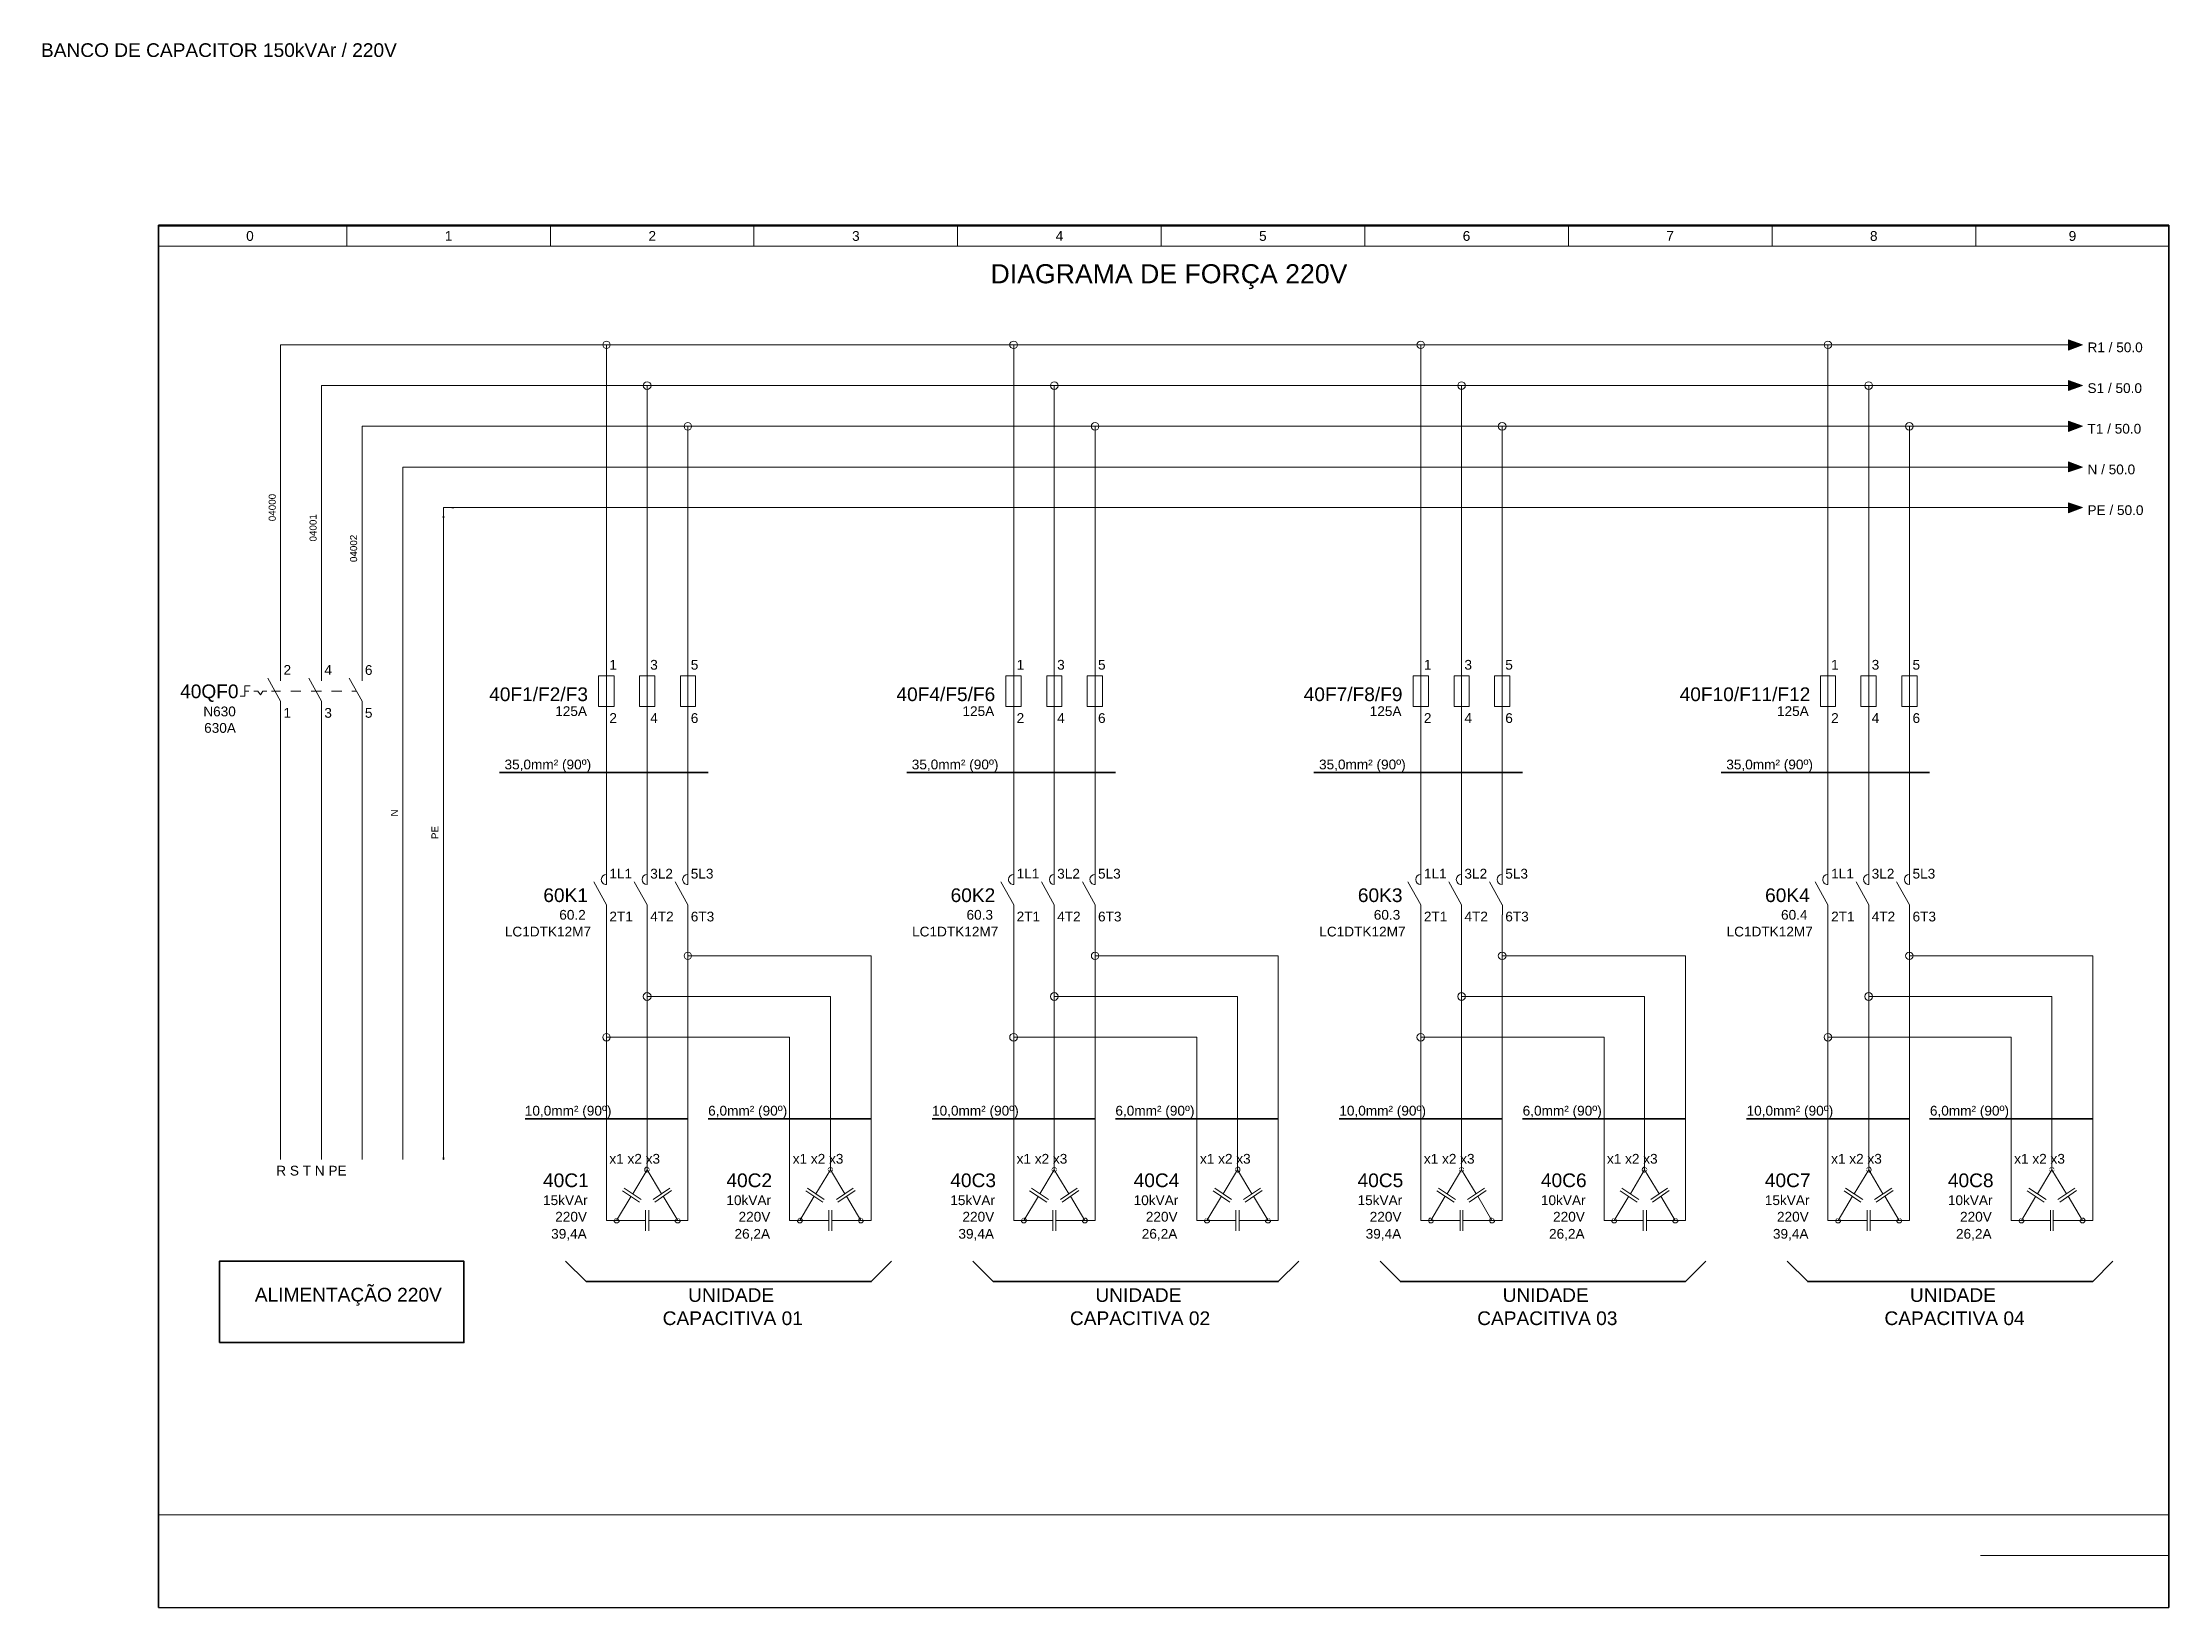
# Model space of a CAD drawing. Header units: millimetres. Extents: x 1004 to 59588, y 686 to 38112.
# Drawn here: x 1585 to 5905, y 10346 to 13523 of the extents above; entities that cross this region are included whole.
import ezdxf

# ---------------------------------------------------------------- set-up
doc = ezdxf.new("R2010")
doc.units = ezdxf.units.MM
for name, color, linetype in [('PDF3_Text', 7, 'Continuous'), ('PDF_Geometry', 7, 'Continuous'), ('PDF_Solid Fills', 7, 'Continuous'), ('PDF_Text', 7, 'Continuous')]:
    doc.layers.add(name, color=color, linetype=linetype)
doc.styles.add('PDF Arial', font='arial.ttf')

msp = doc.modelspace()

# ---------------------------------------------------------------- texts
at = {"layer": 'PDF3_Text', "insert": (1582.22, 13493.41), "char_height": 27.7907, "attachment_point": 7, "style": 'PDF Arial'}
msp.add_mtext('BANCO DE CAPACITOR 150kVAr / 220V', dxfattribs=at)
at = {"layer": 'PDF_Text', "attachment_point": 7, "style": 'PDF Arial'}
for s, insert, char_height in [('0', (1998.9, 13120.18), 19.79), ('1', (2402.43, 13120.6), 19.79), ('2', (2815.96, 13120.6), 19.79), ('3', (3229.49, 13120.18), 19.79), ('4', (3643.02, 13120.6), 19.79), ('5', (4055.97, 13120.18), 19.79), ('6', (4469.5, 13120.18), 19.79), ('7', (4883.03, 13120.6), 19.79), ('8', (5296.56, 13120.14), 19.79), ('9', (5700.09, 13120.21), 19.79), ('DIAGRAMA DE FORÇA 220V', (3510.66, 13022.36), 38.7385), ('R1 / 50.0', (5738.31, 12894.13), 19.79), ('S1 / 50.0', (5738.31, 12811.26), 19.79), ('T1 / 50.0', (5738.31, 12728.83), 19.79), ('N / 50.0', (5738.31, 12646.22), 19.79), ('PE / 50.0', (5738.31, 12563.54), 19.79), ('1', (2736.55, 12250.01), 19.79), ('3', (2819.49, 12249.59), 19.79), ('5', (2901.84, 12249.59), 19.79), ('1', (3563.6, 12250.01), 19.79), ('3', (3645.96, 12249.59), 19.79), ('5', (3728.9, 12249.59), 19.79), ('1', (4390.66, 12250.01), 19.79), ('3', (4473.02, 12249.59), 19.79), ('5', (4555.96, 12249.59), 19.79), ('1', (5217.72, 12250.01), 19.79), ('3', (5300.07, 12249.59), 19.79), ('5', (5383.02, 12249.59), 19.79), ('2', (2074.78, 12239.42), 19.79), ('4', (2157.72, 12239.42), 19.79), ('6', (2240.08, 12239), 19.79), ('40QF0', (1864.78, 12184.34), 27.791), ('40F1/F2/F3', (2492.43, 12185.63), 27.791), ('40F4/F5/F6', (3319.49, 12185.63), 27.791), ('40F7/F8/F9', (4146.55, 12185.63), 27.791), ('40F10/F11/F12', (4910.07, 12185.63), 27.7907), ('N630', (1911.84, 12154.89), 19.79), ('630A', (1913.6, 12121.36), 19.79), ('1', (2074.78, 12152.36), 19.79), ('3', (2157.72, 12151.94), 19.79), ('5', (2240.08, 12151.94), 19.79), ('125A', (2626.55, 12155.47), 19.79), ('2', (2736.55, 12141.77), 19.79), ('4', (2819.49, 12141.77), 19.79), ('6', (2901.84, 12141.36), 19.79), ('125A', (3453.6, 12155.47), 19.79), ('2', (3563.6, 12141.77), 19.79), ('4', (3645.96, 12141.77), 19.79), ('6', (3728.9, 12141.36), 19.79), ('125A', (4280.66, 12155.47), 19.79), ('2', (4390.66, 12141.77), 19.79), ('4', (4473.02, 12141.77), 19.79), ('6', (4555.96, 12141.36), 19.79), ('125A', (5107.72, 12155.47), 19.79), ('2', (5217.72, 12141.77), 19.79), ('4', (5300.07, 12141.77), 19.79), ('6', (5383.02, 12141.36), 19.79), ('35,0mm² (90º)', (2523.61, 12041.51), 19.7903), ('35,0mm² (90º)', (3350.66, 12041.51), 19.7903), ('35,0mm² (90º)', (4177.72, 12041.51), 19.7903), ('35,0mm² (90º)', (5004.78, 12041.51), 19.7903), ('1L1', (2736.55, 11825.89), 19.79), ('3L2', (2819.49, 11825.47), 19.79), ('5L3', (2901.84, 11825.47), 19.79), ('1L1', (3563.6, 11825.89), 19.79), ('3L2', (3645.96, 11825.47), 19.79), ('5L3', (3728.9, 11825.47), 19.79), ('1L1', (4390.66, 11825.89), 19.79), ('3L2', (4473.02, 11825.47), 19.79), ('5L3', (4555.96, 11825.47), 19.79), ('1L1', (5217.72, 11825.89), 19.79), ('3L2', (5300.07, 11825.47), 19.79), ('5L3', (5383.02, 11825.47), 19.79), ('60K1', (2602.43, 11777.66), 27.791), ('60K2', (3429.49, 11777.66), 27.791), ('60K3', (4256.55, 11777.66), 27.791), ('60K4', (5083.6, 11777.66), 27.791), ('60.2', (2634.78, 11741.94), 19.79), ('2T1', (2736.55, 11738.83), 19.79), ('4T2', (2819.49, 11738.83), 19.79), ('6T3', (2901.84, 11738.42), 19.79), ('60.3', (3461.84, 11741.94), 19.79), ('2T1', (3563.6, 11738.83), 19.79), ('4T2', (3645.96, 11738.83), 19.79), ('6T3', (3728.9, 11738.42), 19.79), ('60.3', (4288.9, 11741.94), 19.79), ('2T1', (4390.66, 11738.83), 19.79), ('4T2', (4473.02, 11738.83), 19.79), ('6T3', (4555.96, 11738.42), 19.79), ('60.4', (5115.96, 11741.94), 19.79), ('2T1', (5217.72, 11738.83), 19.79), ('4T2', (5300.07, 11738.83), 19.79), ('6T3', (5383.02, 11738.42), 19.79), ('LC1DTK12M7', (2524.19, 11707.88), 19.79), ('LC1DTK12M7', (3351.25, 11707.88), 19.79), ('LC1DTK12M7', (4178.31, 11707.88), 19.79), ('LC1DTK12M7', (5005.37, 11707.88), 19.79), ('10,0mm² (90º)', (2564.78, 11338.57), 19.7903), ('6,0mm² (90º)', (2937.13, 11338.57), 19.7903), ('10,0mm² (90º)', (3391.84, 11338.57), 19.7903), ('6,0mm² (90º)', (3764.19, 11338.57), 19.7903), ('10,0mm² (90º)', (4218.9, 11338.57), 19.7903), ('6,0mm² (90º)', (4591.25, 11338.57), 19.7903), ('10,0mm² (90º)', (5045.96, 11338.57), 19.7903), ('6,0mm² (90º)', (5418.31, 11338.57), 19.7903), ('R S T N PE', (2060.07, 11222.59), 19.79), ('x1 x2 x3', (2736.55, 11246.65), 19.79), ('x1 x2 x3', (3108.9, 11246.65), 19.79), ('x1 x2 x3', (3563.6, 11246.65), 19.79), ('x1 x2 x3', (3935.96, 11246.65), 19.79), ('x1 x2 x3', (4390.66, 11246.65), 19.79), ('x1 x2 x3', (4762.43, 11246.65), 19.79), ('x1 x2 x3', (5217.72, 11246.65), 19.79), ('x1 x2 x3', (5589.49, 11246.65), 19.79), ('40C1', (2601.84, 11198.83), 27.791), ('40C2', (2974.19, 11198.83), 27.791), ('40C3', (3428.9, 11198.83), 27.791), ('40C4', (3801.25, 11198.83), 27.791), ('40C5', (4255.96, 11198.83), 27.791), ('40C6', (4628.31, 11198.83), 27.791), ('40C7', (5083.02, 11198.83), 27.791), ('40C8', (5454.78, 11198.78), 27.791), ('15kVAr', (2601.84, 11162.53), 19.79), ('220V', (2626.55, 11129), 19.79), ('10kVAr', (2974.19, 11162.53), 19.79), ('220V', (2998.9, 11129), 19.79), ('15kVAr', (3428.9, 11162.53), 19.79), ('220V', (3453.6, 11129), 19.79), ('10kVAr', (3801.25, 11162.53), 19.79), ('220V', (3825.96, 11129), 19.79), ('15kVAr', (4255.96, 11162.53), 19.79), ('220V', (4280.66, 11129), 19.79), ('10kVAr', (4628.31, 11162.53), 19.79), ('220V', (4653.02, 11129), 19.79), ('15kVAr', (5083.02, 11162.53), 19.79), ('220V', (5107.72, 11129), 19.79), ('10kVAr', (5454.78, 11162.53), 19.79), ('220V', (5479.49, 11129), 19.79), ('39,4A', (2618.31, 11090.9), 19.79), ('26,2A', (2990.66, 11090.9), 19.79), ('39,4A', (3445.37, 11090.9), 19.79), ('26,2A', (3817.72, 11090.9), 19.79), ('39,4A', (4272.43, 11090.9), 19.79), ('26,2A', (4644.78, 11090.9), 19.79), ('39,4A', (5099.49, 11090.9), 19.79), ('26,2A', (5471.25, 11090.9), 19.79), ('ALIMENTAÇÃO 220V', (2016.53, 10958.46), 27.7907), ('UNIDADE', (2896.55, 10965.89), 27.791), ('UNIDADE', (3723.6, 10965.89), 27.791), ('UNIDADE', (4550.66, 10965.89), 27.791), ('UNIDADE', (5377.72, 10965.89), 27.791), ('CAPACITIVA 01', (2844.78, 10918.83), 27.7907), ('CAPACITIVA 02', (3671.84, 10918.83), 27.7907), ('CAPACITIVA 03', (4498.9, 10918.83), 27.7907), ('CAPACITIVA 04', (5325.96, 10918.83), 27.7907)]:
    msp.add_mtext(s, dxfattribs=dict(at, insert=insert, char_height=char_height))
at = {"layer": 'PDF_Text', "attachment_point": 7, "rotation": 90, "style": 'PDF Arial'}
for s, insert, char_height in [('04000', (2059.2, 12551.19), 14.316), ('04001', (2142.14, 12510.01), 14.316), ('04002', (2224.49, 12468.25), 14.316), ('N', (2307.13, 11951.77), 14.32), ('PE', (2389.49, 11905.89), 14.316)]:
    msp.add_mtext(s, dxfattribs=dict(at, insert=insert, char_height=char_height))

# ---------------------------------------------------------------- hatches: boundary and pattern name
at = {"layer": 'PDF_Geometry', "transparency": 33554559}
for points in [[(2416.54, 12577.07), (2420.66, 12577.07), (2421.84, 12578.24), (2420.66, 12580.01), (2416.54, 12580.01)], [(5703.6, 12577.07), (5707.72, 12577.07), (5708.9, 12578.24), (5707.72, 12580.01), (5703.6, 12580.01)], [(2398.31, 12561.77), (2398.31, 12557.66), (2400.07, 12556.48), (2401.25, 12557.66), (2401.25, 12561.77)], [(2398.31, 11259.42), (2398.31, 11255.3), (2400.07, 11254.13), (2401.25, 11255.3), (2401.25, 11259.42)]]:
    msp.add_hatch(color=256, dxfattribs=at).paths.add_polyline_path(points)
h = msp.add_hatch(color=256, dxfattribs=at)
h.paths.add_polyline_path([(2813.01, 11234.71), (2818.31, 11234.71)], flags=0)
h.paths.add_polyline_path([(2818.31, 11234.71, 0.4166667), (2813.01, 11240.01)], flags=0)
h.paths.add_polyline_path([(2813.01, 11229.42, 0.4166667), (2818.31, 11234.71)], flags=0)
h = msp.add_hatch(color=256, dxfattribs=at)
h.paths.add_polyline_path([(3185.37, 11234.71), (3190.66, 11234.71)], flags=0)
h.paths.add_polyline_path([(3190.66, 11234.71, 0.4166667), (3185.37, 11240.01)], flags=0)
h.paths.add_polyline_path([(3185.37, 11240.01, 0.4166667), (3180.07, 11234.71)], flags=0)
h.paths.add_polyline_path([(3180.07, 11234.71, 0.4166667), (3185.37, 11229.42)], flags=0)
h.paths.add_polyline_path([(3185.37, 11229.42, 0.4166667), (3190.66, 11234.71)], flags=0)
h = msp.add_hatch(color=256, dxfattribs=at)
h.paths.add_polyline_path([(3640.07, 11234.71), (3645.37, 11234.71)], flags=0)
h.paths.add_polyline_path([(3645.37, 11234.71, 0.4166667), (3640.07, 11240.01)], flags=0)
h.paths.add_polyline_path([(3640.07, 11240.01, 0.4166667), (3634.78, 11234.71)], flags=0)
h.paths.add_polyline_path([(3634.78, 11234.71, 0.4166667), (3640.07, 11229.42)], flags=0)
h.paths.add_polyline_path([(3640.07, 11229.42, 0.4166667), (3645.37, 11234.71)], flags=0)
h = msp.add_hatch(color=256, dxfattribs=at)
h.paths.add_polyline_path([(4012.43, 11234.71), (4017.13, 11234.71)], flags=0)
h.paths.add_polyline_path([(4012.43, 11240.01, 0.4166667), (4007.13, 11234.71)], flags=0)
h.paths.add_polyline_path([(4007.13, 11234.71, 0.4166667), (4012.43, 11229.42)], flags=0)
h = msp.add_hatch(color=256, dxfattribs=at)
h.paths.add_polyline_path([(4467.13, 11234.71), (4472.43, 11234.71)], flags=0)
h.paths.add_polyline_path([(4472.43, 11234.71, 0.4166667), (4467.13, 11240.01)], flags=0)
h.paths.add_polyline_path([(4467.13, 11240.01, 0.4166667), (4461.84, 11234.71)], flags=0)
h.paths.add_polyline_path([(4461.84, 11234.71, 0.4166667), (4467.13, 11229.42)], flags=0)
h.paths.add_polyline_path([(4467.13, 11229.42, 0.4166667), (4472.43, 11234.71)], flags=0)
h = msp.add_hatch(color=256, dxfattribs=at)
h.paths.add_polyline_path([(4838.9, 11234.71), (4844.19, 11234.71)], flags=0)
h.paths.add_polyline_path([(4844.19, 11234.71, 0.4166667), (4838.9, 11240.01)], flags=0)
h.paths.add_polyline_path([(4838.9, 11229.42, 0.4166667), (4844.19, 11234.71)], flags=0)
h = msp.add_hatch(color=256, dxfattribs=at)
h.paths.add_polyline_path([(5294.19, 11234.71), (5298.9, 11234.71)], flags=0)
h.paths.add_polyline_path([(5294.19, 11240.01, 0.4166667), (5288.9, 11234.71)], flags=0)
h.paths.add_polyline_path([(5288.9, 11234.71, 0.4166667), (5294.19, 11229.42)], flags=0)
h = msp.add_hatch(color=256, dxfattribs=at)
h.paths.add_polyline_path([(5665.96, 11234.71), (5671.25, 11234.71)], flags=0)
h.paths.add_polyline_path([(5671.25, 11234.71, 0.4166667), (5665.96, 11240.01)], flags=0)
h.paths.add_polyline_path([(5665.96, 11240.01, 0.4166667), (5660.66, 11234.71)], flags=0)
h.paths.add_polyline_path([(5660.66, 11234.71, 0.4166667), (5665.96, 11229.42)], flags=0)
h.paths.add_polyline_path([(5665.96, 11229.42, 0.4166667), (5671.25, 11234.71)], flags=0)
h = msp.add_hatch(color=256, dxfattribs=at)
h.paths.add_polyline_path([(2751.25, 11131.19), (2756.54, 11131.19)], flags=0)
h.paths.add_polyline_path([(2756.54, 11131.19, 0.4166667), (2751.25, 11136.48)], flags=0)
h.paths.add_polyline_path([(2751.25, 11136.48, 0.4166667), (2745.96, 11131.19)], flags=0)
h = msp.add_hatch(color=256, dxfattribs=at)
h.paths.add_polyline_path([(2875.37, 11131.19), (2880.66, 11131.19)], flags=0)
h.paths.add_polyline_path([(2880.66, 11131.19, 0.4166667), (2875.37, 11136.48)], flags=0)
h.paths.add_polyline_path([(2875.37, 11136.48, 0.4166667), (2870.07, 11131.19)], flags=0)
h = msp.add_hatch(color=256, dxfattribs=at)
h.paths.add_polyline_path([(3123.6, 11131.19), (3128.31, 11131.19)], flags=0)
h.paths.add_polyline_path([(3123.6, 11136.48, 0.4166667), (3118.31, 11131.19)], flags=0)
h = msp.add_hatch(color=256, dxfattribs=at)
h.paths.add_polyline_path([(3247.13, 11131.19), (3252.43, 11131.19)], flags=0)
h.paths.add_polyline_path([(3252.43, 11131.19, 0.4166667), (3247.13, 11136.48)], flags=0)
h = msp.add_hatch(color=256, dxfattribs=at)
h.paths.add_polyline_path([(3578.31, 11131.19), (3583.01, 11131.19)], flags=0)
h.paths.add_polyline_path([(3578.31, 11136.48, 0.4166667), (3573.01, 11131.19)], flags=0)
h = msp.add_hatch(color=256, dxfattribs=at)
h.paths.add_polyline_path([(3702.43, 11131.19), (3707.13, 11131.19)], flags=0)
h.paths.add_polyline_path([(3702.43, 11136.48, 0.4166667), (3697.13, 11131.19)], flags=0)
h = msp.add_hatch(color=256, dxfattribs=at)
h.paths.add_polyline_path([(3950.07, 11131.19), (3955.37, 11131.19)], flags=0)
h.paths.add_polyline_path([(3955.37, 11131.19, 0.4166667), (3950.07, 11136.48)], flags=0)
h.paths.add_polyline_path([(3950.07, 11136.48, 0.4166667), (3944.78, 11131.19)], flags=0)
h = msp.add_hatch(color=256, dxfattribs=at)
h.paths.add_polyline_path([(4074.19, 11131.19), (4079.48, 11131.19)], flags=0)
h.paths.add_polyline_path([(4079.48, 11131.19, 0.4166667), (4074.19, 11136.48)], flags=0)
h.paths.add_polyline_path([(4074.19, 11136.48, 0.4166667), (4068.9, 11131.19)], flags=0)
h = msp.add_hatch(color=256, dxfattribs=at)
h.paths.add_polyline_path([(4404.78, 11131.19), (4410.07, 11131.19)], flags=0)
h.paths.add_polyline_path([(4410.07, 11131.19, 0.4166667), (4404.78, 11136.48)], flags=0)
h = msp.add_hatch(color=256, dxfattribs=at)
h.paths.add_polyline_path([(4528.9, 11131.19), (4534.19, 11131.19)], flags=0)
h.paths.add_polyline_path([(4534.19, 11131.19, 0.4166667), (4528.9, 11136.48)], flags=0)
h = msp.add_hatch(color=256, dxfattribs=at)
h.paths.add_polyline_path([(4777.13, 11131.19), (4782.43, 11131.19)], flags=0)
h.paths.add_polyline_path([(4782.43, 11131.19, 0.4166667), (4777.13, 11136.48)], flags=0)
h.paths.add_polyline_path([(4777.13, 11136.48, 0.4166667), (4771.84, 11131.19)], flags=0)
h = msp.add_hatch(color=256, dxfattribs=at)
h.paths.add_polyline_path([(4901.25, 11131.19), (4906.54, 11131.19)], flags=0)
h.paths.add_polyline_path([(4906.54, 11131.19, 0.4166667), (4901.25, 11136.48)], flags=0)
h.paths.add_polyline_path([(4901.25, 11136.48, 0.4166667), (4895.96, 11131.19)], flags=0)
h = msp.add_hatch(color=256, dxfattribs=at)
h.paths.add_polyline_path([(5231.84, 11131.19), (5237.13, 11131.19)], flags=0)
h.paths.add_polyline_path([(5237.13, 11131.19, 0.4166667), (5231.84, 11136.48)], flags=0)
h.paths.add_polyline_path([(5231.84, 11136.48, 0.4166667), (5226.54, 11131.19)], flags=0)
h = msp.add_hatch(color=256, dxfattribs=at)
h.paths.add_polyline_path([(5355.96, 11131.19), (5361.25, 11131.19)], flags=0)
h.paths.add_polyline_path([(5361.25, 11131.19, 0.4166667), (5355.96, 11136.48)], flags=0)
h.paths.add_polyline_path([(5355.96, 11136.48, 0.4166667), (5350.66, 11131.19)], flags=0)
h = msp.add_hatch(color=256, dxfattribs=at)
h.paths.add_polyline_path([(5604.19, 11131.19), (5609.48, 11131.19)], flags=0)
h.paths.add_polyline_path([(5609.48, 11131.19, 0.4166667), (5604.19, 11136.48)], flags=0)
h.paths.add_polyline_path([(5604.19, 11136.48, 0.4166667), (5598.9, 11131.19)], flags=0)
h = msp.add_hatch(color=256, dxfattribs=at)
h.paths.add_polyline_path([(5728.31, 11131.19), (5733.01, 11131.19)], flags=0)
h.paths.add_polyline_path([(5728.31, 11136.48, 0.4166667), (5723.01, 11131.19)], flags=0)

# ---------------------------------------------------------------- linework, layer by layer
at = {"layer": 'PDF_Geometry', "lineweight": 25}
for points in [[(5903.6, 13152.36), (1820.66, 13152.36), (1820.66, 10345.89), (5903.6, 10345.89)], [(1820.66, 10345.89), (1820.66, 13152.36)], [(5903.6, 13151.19), (1820.66, 13151.19)], [(5903.6, 10345.89), (5903.6, 13152.36)]]:
    msp.add_lwpolyline(points, close=True, dxfattribs=at)
at = {"layer": 'PDF_Geometry', "lineweight": 13}
for points in [[(2203.6, 13151.19), (2203.6, 13110.01)], [(2617.13, 13151.19), (2617.13, 13110.01)], [(3030.07, 13151.19), (3030.07, 13110.01)], [(3443.6, 13151.19), (3443.6, 13110.01)], [(3857.13, 13151.19), (3857.13, 13110.01)], [(4270.66, 13151.19), (4270.66, 13110.01)], [(4684.19, 13151.19), (4684.19, 13110.01)], [(5097.72, 13151.19), (5097.72, 13110.01)], [(5511.25, 13151.19), (5511.25, 13110.01)], [(1820.66, 13110.01), (5903.6, 13110.01)]]:
    msp.add_lwpolyline(points, dxfattribs=at)
at = {"layer": 'PDF_Geometry', "lineweight": 18}
for points in [[(5699.48, 12898.83), (5699.48, 12919.42), (5728.31, 12909.42)], [(5699.48, 12816.48), (5699.48, 12837.07), (5728.31, 12826.48)], [(5699.48, 12733.54), (5699.48, 12754.13), (5728.31, 12744.13)], [(5699.48, 12651.19), (5699.48, 12671.77), (5728.31, 12661.19)], [(5699.48, 12568.24), (5699.48, 12588.83), (5728.31, 12578.83)], [(2714.78, 12175.3), (2745.96, 12175.3), (2745.96, 12237.66), (2714.78, 12237.66)], [(2797.72, 12175.3), (2828.9, 12175.3), (2828.9, 12237.66), (2797.72, 12237.66)], [(2880.66, 12175.3), (2911.25, 12175.3), (2911.25, 12237.66), (2880.66, 12237.66)], [(3541.84, 12175.3), (3573.01, 12175.3), (3573.01, 12237.66), (3541.84, 12237.66)], [(3624.78, 12175.3), (3655.37, 12175.3), (3655.37, 12237.66), (3624.78, 12237.66)], [(3707.13, 12175.3), (3738.31, 12175.3), (3738.31, 12237.66), (3707.13, 12237.66)], [(4368.9, 12175.3), (4400.07, 12175.3), (4400.07, 12237.66), (4368.9, 12237.66)], [(4451.84, 12175.3), (4482.43, 12175.3), (4482.43, 12237.66), (4451.84, 12237.66)], [(4534.19, 12175.3), (4565.37, 12175.3), (4565.37, 12237.66), (4534.19, 12237.66)], [(5195.96, 12175.3), (5226.54, 12175.3), (5226.54, 12237.66), (5195.96, 12237.66)], [(5278.31, 12175.3), (5309.48, 12175.3), (5309.48, 12237.66), (5278.31, 12237.66)], [(5361.25, 12175.3), (5392.43, 12175.3), (5392.43, 12237.66), (5361.25, 12237.66)]]:
    msp.add_lwpolyline(points, close=True, dxfattribs=at)
for points in [[(2068.9, 12227.07), (2068.9, 12247.66), (2068.9, 12909.42), (2730.66, 12909.42), (2730.66, 12247.66), (2730.66, 12165.3), (2730.66, 11834.13), (2730.66, 11813.54, -0.4166667), (2720.07, 11824.13)], [(2710.07, 12909.42), (2751.25, 12909.42), (3557.72, 12909.42), (3557.72, 12247.66), (3557.72, 12165.3), (3557.72, 11834.13), (3557.72, 11813.54, -0.4166667), (3547.13, 11824.13)], [(4363.6, 12909.42), (4404.78, 12909.42), (5211.25, 12909.42), (5211.25, 12247.66), (5211.25, 12165.3), (5211.25, 11834.13), (5211.25, 11813.54, -0.4166667), (5200.66, 11824.13)], [(3619.48, 12826.48), (3660.66, 12826.48), (4467.13, 12826.48), (4467.13, 12247.66), (4467.13, 12165.3), (4467.13, 11834.13), (4467.13, 11813.54, -0.4166667), (4456.54, 11824.13)], [(4446.54, 12826.48), (4487.72, 12826.48), (5294.19, 12826.48), (5294.19, 12247.66), (5294.19, 12165.3), (5294.19, 11834.13), (5294.19, 11813.54, -0.4166667), (5283.6, 11824.13)], [(2234.19, 12227.07), (2234.19, 12247.66), (2234.19, 12744.13), (2895.96, 12744.13), (2895.96, 12247.66), (2895.96, 12165.3), (2895.96, 11834.13), (2895.96, 11813.54, -0.4166667), (2885.37, 11824.13)], [(2875.37, 12744.13), (2916.54, 12744.13), (3723.01, 12744.13), (3723.01, 12247.66), (3723.01, 12165.3), (3723.01, 11834.13), (3723.01, 11813.54, -0.4166667), (3712.43, 11824.13)]]:
    msp.add_lwpolyline(points, format="xyb", dxfattribs=at)
for points in [[(2068.9, 12888.83), (2068.9, 12909.42), (2089.49, 12909.42)], [(2730.66, 12909.42), (2730.66, 12888.83)], [(3536.54, 12909.42), (3578.31, 12909.42), (4384.19, 12909.42), (4384.19, 12247.66), (4384.19, 12165.3), (4384.19, 11834.13), (4384.19, 11813.54)], [(3557.72, 12909.42), (3557.72, 12888.83)], [(4384.19, 12909.42), (4384.19, 12888.83)], [(5190.66, 12909.42), (5231.84, 12909.42), (5707.13, 12909.42)], [(5211.25, 12909.42), (5211.25, 12888.83)], [(5686.54, 12909.42), (5699.48, 12909.42)], [(2151.84, 12227.07), (2151.84, 12247.66), (2151.84, 12826.48), (2813.01, 12826.48), (2813.01, 12247.66), (2813.01, 12165.3), (2813.01, 11834.13), (2813.01, 11813.54)], [(2151.84, 12805.89), (2151.84, 12826.48), (2172.43, 12826.48)], [(2792.43, 12826.48), (2834.19, 12826.48), (3640.07, 12826.48), (3640.07, 12247.66), (3640.07, 12165.3), (3640.07, 11834.13), (3640.07, 11813.54)], [(2813.01, 12826.48), (2813.01, 12805.89)], [(3640.07, 12826.48), (3640.07, 12805.89)], [(4467.13, 12826.48), (4467.13, 12805.89)], [(5273.01, 12826.48), (5314.78, 12826.48), (5707.13, 12826.48)], [(5294.19, 12826.48), (5294.19, 12805.89)], [(5686.54, 12826.48), (5699.48, 12826.48)], [(2234.19, 12723.54), (2234.19, 12744.13), (2254.78, 12744.13)], [(2895.96, 12744.13), (2895.96, 12723.54)], [(3702.43, 12744.13), (3743.6, 12744.13), (4549.48, 12744.13), (4549.48, 12247.66), (4549.48, 12165.3), (4549.48, 11834.13), (4549.48, 11813.54)], [(3723.01, 12744.13), (3723.01, 12723.54)], [(4528.9, 12744.13), (4570.66, 12744.13), (5376.54, 12744.13), (5376.54, 12247.66), (5376.54, 12165.3), (5376.54, 11834.13), (5376.54, 11813.54)], [(4549.48, 12744.13), (4549.48, 12723.54)], [(5355.96, 12744.13), (5397.13, 12744.13), (5707.13, 12744.13)], [(5376.54, 12744.13), (5376.54, 12723.54)], [(5686.54, 12744.13), (5699.48, 12744.13)], [(2317.13, 11255.3), (2317.13, 12661.19), (5707.13, 12661.19)], [(2317.13, 12640.6), (2317.13, 12661.19), (2337.72, 12661.19)], [(5686.54, 12661.19), (5699.48, 12661.19)], [(2399.49, 11255.3), (2399.49, 12578.83), (5707.13, 12578.83)], [(2399.49, 12557.66), (2399.49, 12578.83), (2420.66, 12578.83)], [(5686.54, 12578.83), (5699.48, 12578.83)], [(2043.02, 12232.36), (2068.9, 12185.89), (2068.9, 12165.3), (2068.9, 11255.3)], [(2125.96, 12232.36), (2151.84, 12185.89), (2151.84, 12165.3), (2151.84, 11255.3)], [(2208.31, 12232.36), (2234.19, 12185.89), (2234.19, 12165.3), (2234.19, 11255.3)], [(1986.54, 12195.89), (1996.54, 12195.89), (1996.54, 12217.07), (2007.13, 12217.07)], [(1996.54, 12206.48), (2004.19, 12206.48)], [(2014.78, 12206.48), (2022.43, 12206.48), (2027.72, 12198.83), (2033.02, 12206.48), (2040.66, 12206.48)], [(2050.66, 12206.48), (2068.9, 12206.48)], [(2089.49, 12206.48), (2110.07, 12206.48)], [(2131.25, 12206.48), (2151.84, 12206.48)], [(2172.43, 12206.48), (2193.02, 12206.48)], [(2213.6, 12206.48), (2223.02, 12206.48)], [(2704.78, 11818.83), (2730.66, 11772.36), (2730.66, 11751.77), (2730.66, 11503.54), (2730.66, 11255.3), (2730.66, 11131.19), (2810.07, 11131.19)], [(2787.13, 11818.83), (2813.01, 11772.36), (2813.01, 11751.77), (2813.01, 11586.48), (2813.01, 11255.3), (2813.01, 11234.71), (2784.19, 11185.89)], [(2816.54, 11131.19), (2895.96, 11131.19), (2895.96, 11255.3), (2895.96, 11668.83), (2895.96, 11751.77), (2895.96, 11772.36), (2870.07, 11818.83)], [(3531.84, 11818.83), (3557.72, 11772.36), (3557.72, 11751.77), (3557.72, 11503.54), (3557.72, 11255.3), (3557.72, 11131.19), (3637.13, 11131.19)], [(3614.19, 11818.83), (3640.07, 11772.36), (3640.07, 11751.77), (3640.07, 11586.48), (3640.07, 11255.3), (3640.07, 11234.71), (3610.66, 11185.89)], [(3643.01, 11131.19), (3723.01, 11131.19), (3723.01, 11255.3), (3723.01, 11668.83), (3723.01, 11751.77), (3723.01, 11772.36), (3697.13, 11818.83)], [(4358.31, 11818.83), (4384.19, 11772.36), (4384.19, 11751.77), (4384.19, 11503.54), (4384.19, 11255.3), (4384.19, 11131.19), (4464.19, 11131.19)], [(4441.25, 11818.83), (4467.13, 11772.36), (4467.13, 11751.77), (4467.13, 11586.48), (4467.13, 11255.3), (4467.13, 11234.71), (4437.72, 11185.89)], [(4524.19, 11818.83), (4549.48, 11772.36)], [(5185.37, 11818.83), (5211.25, 11772.36), (5211.25, 11751.77), (5211.25, 11503.54), (5211.25, 11255.3), (5211.25, 11131.19), (5290.66, 11131.19)], [(5268.31, 11818.83), (5294.19, 11772.36), (5294.19, 11751.77), (5294.19, 11586.48), (5294.19, 11255.3), (5294.19, 11234.71), (5264.78, 11185.89)], [(5297.13, 11131.19), (5376.54, 11131.19), (5376.54, 11255.3), (5376.54, 11668.83), (5376.54, 11751.77), (5376.54, 11772.36), (5350.66, 11818.83)], [(4549.48, 11751.77), (4549.48, 11668.83), (4549.48, 11255.3), (4549.48, 11131.19), (4470.07, 11131.19)], [(4550.07, 11772.36), (4550.07, 11751.77)], [(2895.96, 11689.42), (2895.96, 11648.24)], [(2895.96, 11668.83), (2916.54, 11668.83), (3268.31, 11668.83), (3268.31, 11255.3), (3268.31, 11131.19), (3188.31, 11131.19)], [(3247.13, 11668.83), (3268.31, 11668.83), (3268.31, 11648.24)], [(3723.01, 11689.42), (3723.01, 11648.24)], [(3723.01, 11668.83), (3743.6, 11668.83), (4094.78, 11668.83), (4094.78, 11255.3), (4094.78, 11131.19), (4015.37, 11131.19)], [(4074.19, 11668.83), (4094.78, 11668.83), (4094.78, 11648.24)], [(4549.48, 11689.42), (4549.48, 11648.24)], [(4549.48, 11668.83), (4570.66, 11668.83), (4921.84, 11668.83), (4921.84, 11255.3), (4921.84, 11131.19), (4842.43, 11131.19)], [(4901.25, 11668.83), (4921.84, 11668.83), (4921.84, 11648.24)], [(5376.54, 11689.42), (5376.54, 11648.24)], [(5376.54, 11668.83), (5397.13, 11668.83), (5748.9, 11668.83), (5748.9, 11255.3), (5748.9, 11131.19), (5668.9, 11131.19)], [(5728.31, 11668.83), (5748.9, 11668.83), (5748.9, 11648.24)], [(2813.01, 11607.07), (2813.01, 11565.3)], [(2813.01, 11586.48), (2834.19, 11586.48), (3185.37, 11586.48), (3185.37, 11255.3), (3185.37, 11234.71), (3155.96, 11185.89)], [(3164.78, 11586.48), (3185.37, 11586.48), (3185.37, 11565.3)], [(3640.07, 11607.07), (3640.07, 11565.3)], [(3640.07, 11586.48), (3660.66, 11586.48), (4012.43, 11586.48), (4012.43, 11255.3), (4012.43, 11234.71), (3983.01, 11185.89)], [(3991.84, 11586.48), (4012.43, 11586.48), (4012.43, 11565.3)], [(4467.13, 11607.07), (4467.13, 11565.3)], [(4467.13, 11586.48), (4487.72, 11586.48), (4838.9, 11586.48), (4838.9, 11255.3), (4838.9, 11234.71), (4810.07, 11185.89)], [(4818.31, 11586.48), (4838.9, 11586.48), (4838.9, 11565.3)], [(5294.19, 11607.07), (5294.19, 11565.3)], [(5294.19, 11586.48), (5314.78, 11586.48), (5665.96, 11586.48), (5665.96, 11255.3), (5665.96, 11234.71), (5636.54, 11185.89)], [(5645.37, 11586.48), (5665.96, 11586.48), (5665.96, 11565.3)], [(2730.66, 11524.13), (2730.66, 11482.95)], [(2730.66, 11503.54), (2751.25, 11503.54), (3102.43, 11503.54), (3102.43, 11255.3), (3102.43, 11131.19), (3182.43, 11131.19)], [(3081.84, 11503.54), (3102.43, 11503.54), (3102.43, 11482.95)], [(3557.72, 11524.13), (3557.72, 11482.95)], [(3557.72, 11503.54), (3578.31, 11503.54), (3929.48, 11503.54), (3929.48, 11255.3), (3929.48, 11131.19), (4008.9, 11131.19)], [(3908.9, 11503.54), (3929.48, 11503.54), (3929.48, 11482.95)], [(4384.19, 11524.13), (4384.19, 11482.95)], [(4384.19, 11503.54), (4404.78, 11503.54), (4756.54, 11503.54), (4756.54, 11255.3), (4756.54, 11131.19), (4835.96, 11131.19)], [(4735.96, 11503.54), (4756.54, 11503.54), (4756.54, 11482.95)], [(5211.25, 11524.13), (5211.25, 11482.95)], [(5211.25, 11503.54), (5231.84, 11503.54), (5583.6, 11503.54), (5583.6, 11255.3), (5583.6, 11131.19), (5663.01, 11131.19)], [(5562.43, 11503.54), (5583.6, 11503.54), (5583.6, 11482.95)], [(2813.01, 11234.71), (2842.43, 11185.89)], [(3185.37, 11234.71), (3214.78, 11185.89)], [(3640.07, 11234.71), (3669.48, 11185.89)], [(4012.43, 11234.71), (4041.25, 11185.89)], [(4467.13, 11234.71), (4496.54, 11185.89)], [(4838.9, 11234.71), (4868.31, 11185.89)], [(5294.19, 11234.71), (5323.01, 11185.89)], [(5665.96, 11234.71), (5695.37, 11185.89)], [(2763.01, 11191.77), (2797.72, 11168.83)], [(2766.54, 11197.07), (2801.25, 11174.13)], [(2825.37, 11174.13), (2859.48, 11197.07)], [(2828.9, 11168.83), (2863.01, 11192.36)], [(3135.37, 11191.77), (3170.07, 11168.83)], [(3138.9, 11197.07), (3173.01, 11174.13)], [(3197.72, 11174.13), (3231.84, 11197.07)], [(3200.66, 11168.83), (3235.37, 11192.36)], [(3590.07, 11191.77), (3624.78, 11168.83)], [(3593.6, 11197.07), (3628.31, 11174.13)], [(3652.43, 11174.13), (3686.54, 11197.07)], [(3655.96, 11168.83), (3690.07, 11192.36)], [(3962.43, 11191.77), (3996.54, 11168.83)], [(3965.96, 11197.07), (4000.07, 11174.13)], [(4024.19, 11174.13), (4058.9, 11197.07)], [(4027.72, 11168.83), (4062.43, 11192.36)], [(4417.13, 11191.77), (4451.84, 11168.83)], [(4420.66, 11197.07), (4454.78, 11174.13)], [(4478.9, 11174.13), (4513.6, 11197.07)], [(4482.43, 11168.83), (4517.13, 11192.36)], [(4789.48, 11191.77), (4823.6, 11168.83)], [(4792.43, 11197.07), (4827.13, 11174.13)], [(4851.25, 11174.13), (4885.37, 11197.07)], [(4854.78, 11168.83), (4888.9, 11192.36)], [(5244.19, 11191.77), (5278.31, 11168.83)], [(5247.13, 11197.07), (5281.84, 11174.13)], [(5305.96, 11174.13), (5340.66, 11197.07)], [(5309.48, 11168.83), (5343.6, 11192.36)], [(5615.96, 11191.77), (5650.66, 11168.83)], [(5619.48, 11197.07), (5654.19, 11174.13)], [(5678.31, 11174.13), (5712.43, 11197.07)], [(5681.84, 11168.83), (5715.96, 11192.36)], [(2780.66, 11180.6), (2751.25, 11131.19)], [(2810.07, 11152.36), (2810.07, 11110.6)], [(2816.54, 11152.36), (2816.54, 11110.6)], [(2845.96, 11180.6), (2875.37, 11131.19)], [(3152.43, 11180.6), (3123.6, 11131.19)], [(3182.43, 11152.36), (3182.43, 11110.6)], [(3188.31, 11152.36), (3188.31, 11110.6)], [(3218.31, 11180.6), (3247.13, 11131.19)], [(3607.72, 11180.6), (3578.31, 11131.19)], [(3637.13, 11152.36), (3637.13, 11110.6)], [(3643.01, 11152.36), (3643.01, 11110.6)], [(3673.01, 11180.6), (3702.43, 11131.19)], [(3979.48, 11180.6), (3950.07, 11131.19)], [(4008.9, 11152.36), (4008.9, 11110.6)], [(4015.37, 11152.36), (4015.37, 11110.6)], [(4044.78, 11180.6), (4074.19, 11131.19)], [(4434.19, 11180.6), (4404.78, 11131.19)], [(4464.19, 11152.36), (4464.19, 11110.6)], [(4470.07, 11152.36), (4470.07, 11110.6)], [(4500.07, 11180.6), (4528.9, 11131.19)], [(4806.54, 11180.6), (4777.13, 11131.19)], [(4835.96, 11152.36), (4835.96, 11110.6)], [(4842.43, 11152.36), (4842.43, 11110.6)], [(4871.84, 11180.6), (4901.25, 11131.19)], [(5261.25, 11180.6), (5231.84, 11131.19)], [(5290.66, 11152.36), (5290.66, 11110.6)], [(5297.13, 11152.36), (5297.13, 11110.6)], [(5326.54, 11180.6), (5355.96, 11131.19)], [(5633.6, 11180.6), (5604.19, 11131.19)], [(5663.01, 11152.36), (5663.01, 11110.6)], [(5668.9, 11152.36), (5668.9, 11110.6)], [(5698.9, 11180.6), (5728.31, 11131.19)]]:
    msp.add_lwpolyline(points, dxfattribs=at)
at = {"layer": 'PDF_Geometry', "lineweight": 35}
for points in [[(2513.6, 12041.19), (2937.13, 12041.19)], [(3340.66, 12041.19), (3764.19, 12041.19)], [(4167.13, 12041.19), (4591.25, 12041.19)], [(4994.19, 12041.19), (5417.72, 12041.19)], [(2565.37, 11338.24), (2895.96, 11338.24)], [(2937.13, 11338.24), (3268.31, 11338.24)], [(3391.84, 11338.24), (3723.01, 11338.24)], [(3764.19, 11338.24), (4094.78, 11338.24)], [(4218.9, 11338.24), (4549.48, 11338.24)], [(4591.25, 11338.24), (4921.84, 11338.24)], [(5045.96, 11338.24), (5376.54, 11338.24)], [(5417.72, 11338.24), (5748.9, 11338.24)], [(2647.72, 11048.83), (2689.48, 11007.66), (3268.31, 11007.66), (3309.48, 11048.83)], [(3474.78, 11048.83), (3515.96, 11007.66), (4094.78, 11007.66), (4136.54, 11048.83)], [(4301.84, 11048.83), (4343.01, 11007.66), (4921.84, 11007.66), (4963.01, 11048.83)], [(5128.31, 11048.83), (5170.07, 11007.66), (5748.9, 11007.66), (5790.07, 11048.83)]]:
    msp.add_lwpolyline(points, dxfattribs=at)
msp.add_lwpolyline([(1944.78, 10883.54), (2441.25, 10883.54), (2441.25, 11048.83), (1944.78, 11048.83)], close=True, dxfattribs=at)
at = {"layer": 'PDF_Geometry', "lineweight": 9}
for points in [[(1820.66, 10534.13), (5904.78, 10534.13)], [(5521.25, 10451.19), (5903.01, 10451.19)]]:
    msp.add_lwpolyline(points, dxfattribs=at)
at = {"layer": 'PDF_Geometry', "color": 7, "lineweight": 13, "true_color": 0xffffff}
msp.add_lwpolyline([(1820.94, 10345.89), (1820.66, 10346.17)], dxfattribs=at)
at = {"layer": 'PDF_Geometry', "lineweight": 25}
msp.add_lwpolyline([(1820.66, 10345.89), (5903.6, 10345.89)], dxfattribs=at)
msp.add_lwpolyline([(1820.66, 10345.89), (5903.6, 10345.89)], dxfattribs=at)
at = {"layer": 'PDF_Geometry', "lineweight": 18}
for points in [[(2730.66, 12917.07), (2726.54, 12917.07), (2723.01, 12913.54), (2723.01, 12909.42)], [(2738.31, 12909.42), (2738.31, 12913.54), (2734.78, 12917.07), (2730.66, 12917.07)], [(3557.72, 12917.07), (3553.01, 12917.07), (3549.48, 12913.54), (3549.48, 12909.42)], [(3565.37, 12909.42), (3565.37, 12913.54), (3561.84, 12917.07), (3557.72, 12917.07)], [(4384.19, 12917.07), (4380.07, 12917.07), (4376.54, 12913.54), (4376.54, 12909.42)], [(4391.84, 12909.42), (4391.84, 12913.54), (4388.9, 12917.07), (4384.19, 12917.07)], [(5211.25, 12917.07), (5207.13, 12917.07), (5203.6, 12913.54), (5203.6, 12909.42)], [(5218.9, 12909.42), (5218.9, 12913.54), (5215.37, 12917.07), (5211.25, 12917.07)], [(2723.01, 12909.42), (2723.01, 12905.3), (2726.54, 12901.77), (2730.66, 12901.77)], [(2730.66, 12901.77), (2734.78, 12901.77), (2738.31, 12905.3), (2738.31, 12909.42)], [(3549.48, 12909.42), (3549.48, 12905.3), (3553.01, 12901.77), (3557.72, 12901.77)], [(3557.72, 12901.77), (3561.84, 12901.77), (3565.37, 12905.3), (3565.37, 12909.42)], [(4376.54, 12909.42), (4376.54, 12905.3), (4380.07, 12901.77), (4384.19, 12901.77)], [(4384.19, 12901.77), (4388.9, 12901.77), (4391.84, 12905.3), (4391.84, 12909.42)], [(5203.6, 12909.42), (5203.6, 12905.3), (5207.13, 12901.77), (5211.25, 12901.77)], [(5211.25, 12901.77), (5215.37, 12901.77), (5218.9, 12905.3), (5218.9, 12909.42)], [(2813.01, 12834.13), (2808.9, 12834.13), (2805.37, 12831.19), (2805.37, 12826.48)], [(2821.25, 12826.48), (2821.25, 12831.19), (2817.72, 12834.13), (2813.01, 12834.13)], [(3640.07, 12834.13), (3635.96, 12834.13), (3632.43, 12831.19), (3632.43, 12826.48)], [(3647.72, 12826.48), (3647.72, 12831.19), (3644.19, 12834.13), (3640.07, 12834.13)], [(4467.13, 12834.13), (4463.01, 12834.13), (4459.48, 12831.19), (4459.48, 12826.48)], [(4474.78, 12826.48), (4474.78, 12831.19), (4471.25, 12834.13), (4467.13, 12834.13)], [(5294.19, 12834.13), (5289.48, 12834.13), (5285.96, 12831.19), (5285.96, 12826.48)], [(5301.84, 12826.48), (5301.84, 12831.19), (5298.31, 12834.13), (5294.19, 12834.13)], [(2805.37, 12826.48), (2805.37, 12822.36), (2808.9, 12818.83), (2813.01, 12818.83)], [(2813.01, 12818.83), (2817.72, 12818.83), (2821.25, 12822.36), (2821.25, 12826.48)], [(3632.43, 12826.48), (3632.43, 12822.36), (3635.96, 12818.83), (3640.07, 12818.83)], [(3640.07, 12818.83), (3644.19, 12818.83), (3647.72, 12822.36), (3647.72, 12826.48)], [(4459.48, 12826.48), (4459.48, 12822.36), (4463.01, 12818.83), (4467.13, 12818.83)], [(4467.13, 12818.83), (4471.25, 12818.83), (4474.78, 12822.36), (4474.78, 12826.48)], [(5285.96, 12826.48), (5285.96, 12822.36), (5289.48, 12818.83), (5294.19, 12818.83)], [(5294.19, 12818.83), (5298.31, 12818.83), (5301.84, 12822.36), (5301.84, 12826.48)], [(2895.96, 12751.77), (2891.84, 12751.77), (2888.31, 12748.24), (2888.31, 12744.13)], [(2888.31, 12744.13), (2888.31, 12739.42), (2891.84, 12735.89), (2895.96, 12735.89)], [(2903.6, 12744.13), (2903.6, 12748.24), (2900.07, 12751.77), (2895.96, 12751.77)], [(2895.96, 12735.89), (2900.07, 12735.89), (2903.6, 12739.42), (2903.6, 12744.13)], [(3723.01, 12751.77), (3718.31, 12751.77), (3715.37, 12748.24), (3715.37, 12744.13)], [(3715.37, 12744.13), (3715.37, 12739.42), (3718.31, 12735.89), (3723.01, 12735.89)], [(3730.66, 12744.13), (3730.66, 12748.24), (3727.13, 12751.77), (3723.01, 12751.77)], [(3723.01, 12735.89), (3727.13, 12735.89), (3730.66, 12739.42), (3730.66, 12744.13)], [(4549.48, 12751.77), (4545.37, 12751.77), (4541.84, 12748.24), (4541.84, 12744.13)], [(4541.84, 12744.13), (4541.84, 12739.42), (4545.37, 12735.89), (4549.48, 12735.89)], [(4557.72, 12744.13), (4557.72, 12748.24), (4554.19, 12751.77), (4549.48, 12751.77)], [(4549.48, 12735.89), (4554.19, 12735.89), (4557.72, 12739.42), (4557.72, 12744.13)], [(5376.54, 12751.77), (5372.43, 12751.77), (5368.9, 12748.24), (5368.9, 12744.13)], [(5368.9, 12744.13), (5368.9, 12739.42), (5372.43, 12735.89), (5376.54, 12735.89)], [(5384.19, 12744.13), (5384.19, 12748.24), (5380.66, 12751.77), (5376.54, 12751.77)], [(5376.54, 12735.89), (5380.66, 12735.89), (5384.19, 12739.42), (5384.19, 12744.13)], [(2730.66, 11834.13), (2724.78, 11834.13), (2720.07, 11829.42), (2720.07, 11824.13)], [(2813.01, 11834.13), (2807.72, 11834.13), (2803.01, 11829.42), (2803.01, 11824.13)], [(2803.01, 11824.13), (2803.01, 11818.24), (2807.72, 11813.54), (2813.01, 11813.54)], [(2895.96, 11834.13), (2890.07, 11834.13), (2885.37, 11829.42), (2885.37, 11824.13)], [(3557.72, 11834.13), (3551.84, 11834.13), (3547.13, 11829.42), (3547.13, 11824.13)], [(3640.07, 11834.13), (3634.19, 11834.13), (3630.07, 11829.42), (3630.07, 11824.13)], [(3630.07, 11824.13), (3630.07, 11818.24), (3634.19, 11813.54), (3640.07, 11813.54)], [(3723.01, 11834.13), (3717.13, 11834.13), (3712.43, 11829.42), (3712.43, 11824.13)], [(4384.19, 11834.13), (4378.9, 11834.13), (4374.19, 11829.42), (4374.19, 11824.13)], [(4374.19, 11824.13), (4374.19, 11818.24), (4378.9, 11813.54), (4384.19, 11813.54)], [(4467.13, 11834.13), (4461.25, 11834.13), (4456.54, 11829.42), (4456.54, 11824.13)], [(4549.48, 11834.13), (4544.19, 11834.13), (4539.48, 11829.42), (4539.48, 11824.13)], [(4539.48, 11824.13), (4539.48, 11818.24), (4544.19, 11813.54), (4549.48, 11813.54)], [(5211.25, 11834.13), (5205.37, 11834.13), (5200.66, 11829.42), (5200.66, 11824.13)], [(5294.19, 11834.13), (5288.31, 11834.13), (5283.6, 11829.42), (5283.6, 11824.13)], [(5376.54, 11834.13), (5370.66, 11834.13), (5366.54, 11829.42), (5366.54, 11824.13)], [(5366.54, 11824.13), (5366.54, 11818.24), (5370.66, 11813.54), (5376.54, 11813.54)], [(2895.96, 11676.48), (2891.84, 11676.48), (2888.31, 11672.95), (2888.31, 11668.83)], [(2888.31, 11668.83), (2888.31, 11664.71), (2891.84, 11661.19), (2895.96, 11661.19)], [(2903.6, 11668.83), (2903.6, 11672.95), (2900.07, 11676.48), (2895.96, 11676.48)], [(2895.96, 11661.19), (2900.07, 11661.19), (2903.6, 11664.71), (2903.6, 11668.83)], [(3723.01, 11676.48), (3718.31, 11676.48), (3715.37, 11672.95), (3715.37, 11668.83)], [(3715.37, 11668.83), (3715.37, 11664.71), (3718.31, 11661.19), (3723.01, 11661.19)], [(3730.66, 11668.83), (3730.66, 11672.95), (3727.13, 11676.48), (3723.01, 11676.48)], [(3723.01, 11661.19), (3727.13, 11661.19), (3730.66, 11664.71), (3730.66, 11668.83)], [(4549.48, 11676.48), (4545.37, 11676.48), (4541.84, 11672.95), (4541.84, 11668.83)], [(4541.84, 11668.83), (4541.84, 11664.71), (4545.37, 11661.19), (4549.48, 11661.19)], [(4557.72, 11668.83), (4557.72, 11672.95), (4554.19, 11676.48), (4549.48, 11676.48)], [(4549.48, 11661.19), (4554.19, 11661.19), (4557.72, 11664.71), (4557.72, 11668.83)], [(5376.54, 11676.48), (5372.43, 11676.48), (5368.9, 11672.95), (5368.9, 11668.83)], [(5368.9, 11668.83), (5368.9, 11664.71), (5372.43, 11661.19), (5376.54, 11661.19)], [(5384.19, 11668.83), (5384.19, 11672.95), (5380.66, 11676.48), (5376.54, 11676.48)], [(5376.54, 11661.19), (5380.66, 11661.19), (5384.19, 11664.71), (5384.19, 11668.83)], [(2813.01, 11594.13), (2808.9, 11594.13), (2805.37, 11590.6), (2805.37, 11586.48)], [(2805.37, 11586.48), (2805.37, 11581.77), (2808.9, 11578.24), (2813.01, 11578.24)], [(2821.25, 11586.48), (2821.25, 11590.6), (2817.72, 11594.13), (2813.01, 11594.13)], [(2813.01, 11578.24), (2817.72, 11578.24), (2821.25, 11581.77), (2821.25, 11586.48)], [(3640.07, 11594.13), (3635.96, 11594.13), (3632.43, 11590.6), (3632.43, 11586.48)], [(3632.43, 11586.48), (3632.43, 11581.77), (3635.96, 11578.24), (3640.07, 11578.24)], [(3647.72, 11586.48), (3647.72, 11590.6), (3644.19, 11594.13), (3640.07, 11594.13)], [(3640.07, 11578.24), (3644.19, 11578.24), (3647.72, 11581.77), (3647.72, 11586.48)], [(4467.13, 11594.13), (4463.01, 11594.13), (4459.48, 11590.6), (4459.48, 11586.48)], [(4459.48, 11586.48), (4459.48, 11581.77), (4463.01, 11578.24), (4467.13, 11578.24)], [(4474.78, 11586.48), (4474.78, 11590.6), (4471.25, 11594.13), (4467.13, 11594.13)], [(4467.13, 11578.24), (4471.25, 11578.24), (4474.78, 11581.77), (4474.78, 11586.48)], [(5294.19, 11594.13), (5289.48, 11594.13), (5285.96, 11590.6), (5285.96, 11586.48)], [(5285.96, 11586.48), (5285.96, 11581.77), (5289.48, 11578.24), (5294.19, 11578.24)], [(5301.84, 11586.48), (5301.84, 11590.6), (5298.31, 11594.13), (5294.19, 11594.13)], [(5294.19, 11578.24), (5298.31, 11578.24), (5301.84, 11581.77), (5301.84, 11586.48)], [(2730.66, 11511.19), (2726.54, 11511.19), (2723.01, 11507.66), (2723.01, 11503.54)], [(2723.01, 11503.54), (2723.01, 11499.42), (2726.54, 11495.89), (2730.66, 11495.89)], [(2738.31, 11503.54), (2738.31, 11507.66), (2734.78, 11511.19), (2730.66, 11511.19)], [(2730.66, 11495.89), (2734.78, 11495.89), (2738.31, 11499.42), (2738.31, 11503.54)], [(3557.72, 11511.19), (3553.01, 11511.19), (3549.48, 11507.66), (3549.48, 11503.54)], [(3549.48, 11503.54), (3549.48, 11499.42), (3553.01, 11495.89), (3557.72, 11495.89)], [(3565.37, 11503.54), (3565.37, 11507.66), (3561.84, 11511.19), (3557.72, 11511.19)], [(3557.72, 11495.89), (3561.84, 11495.89), (3565.37, 11499.42), (3565.37, 11503.54)], [(4384.19, 11511.19), (4380.07, 11511.19), (4376.54, 11507.66), (4376.54, 11503.54)], [(4376.54, 11503.54), (4376.54, 11499.42), (4380.07, 11495.89), (4384.19, 11495.89)], [(4391.84, 11503.54), (4391.84, 11507.66), (4388.9, 11511.19), (4384.19, 11511.19)], [(4384.19, 11495.89), (4388.9, 11495.89), (4391.84, 11499.42), (4391.84, 11503.54)], [(5211.25, 11511.19), (5207.13, 11511.19), (5203.6, 11507.66), (5203.6, 11503.54)], [(5203.6, 11503.54), (5203.6, 11499.42), (5207.13, 11495.89), (5211.25, 11495.89)], [(5218.9, 11503.54), (5218.9, 11507.66), (5215.37, 11511.19), (5211.25, 11511.19)], [(5211.25, 11495.89), (5215.37, 11495.89), (5218.9, 11499.42), (5218.9, 11503.54)], [(2813.01, 11240.01), (2810.66, 11240.01), (2808.31, 11237.66), (2808.31, 11234.71)], [(2808.31, 11234.71), (2808.31, 11231.77), (2810.66, 11229.42), (2813.01, 11229.42)], [(4017.13, 11234.71), (4017.13, 11237.66), (4015.37, 11240.01), (4012.43, 11240.01)], [(4012.43, 11229.42), (4015.37, 11229.42), (4017.13, 11231.77), (4017.13, 11234.71)], [(4838.9, 11240.01), (4836.54, 11240.01), (4834.19, 11237.66), (4834.19, 11234.71)], [(4834.19, 11234.71), (4834.19, 11231.77), (4836.54, 11229.42), (4838.9, 11229.42)], [(5298.9, 11234.71), (5298.9, 11237.66), (5296.54, 11240.01), (5294.19, 11240.01)], [(5294.19, 11229.42), (5296.54, 11229.42), (5298.9, 11231.77), (5298.9, 11234.71)], [(2745.96, 11131.19), (2745.96, 11128.83), (2748.31, 11126.48), (2751.25, 11126.48)], [(2751.25, 11126.48), (2754.19, 11126.48), (2756.54, 11128.83), (2756.54, 11131.19)], [(2870.07, 11131.19), (2870.07, 11128.83), (2872.43, 11126.48), (2875.37, 11126.48)], [(2875.37, 11126.48), (2878.31, 11126.48), (2880.66, 11128.83), (2880.66, 11131.19)], [(3118.31, 11131.19), (3118.31, 11128.83), (3120.66, 11126.48), (3123.6, 11126.48)], [(3128.31, 11131.19), (3128.31, 11134.13), (3125.96, 11136.48), (3123.6, 11136.48)], [(3123.6, 11126.48), (3125.96, 11126.48), (3128.31, 11128.83), (3128.31, 11131.19)], [(3247.13, 11136.48), (3244.78, 11136.48), (3242.43, 11134.13), (3242.43, 11131.19)], [(3242.43, 11131.19), (3242.43, 11128.83), (3244.78, 11126.48), (3247.13, 11126.48)], [(3247.13, 11126.48), (3250.07, 11126.48), (3252.43, 11128.83), (3252.43, 11131.19)], [(3573.01, 11131.19), (3573.01, 11128.83), (3575.37, 11126.48), (3578.31, 11126.48)], [(3583.01, 11131.19), (3583.01, 11134.13), (3581.25, 11136.48), (3578.31, 11136.48)], [(3578.31, 11126.48), (3581.25, 11126.48), (3583.01, 11128.83), (3583.01, 11131.19)], [(3697.13, 11131.19), (3697.13, 11128.83), (3699.48, 11126.48), (3702.43, 11126.48)], [(3707.13, 11131.19), (3707.13, 11134.13), (3704.78, 11136.48), (3702.43, 11136.48)], [(3702.43, 11126.48), (3704.78, 11126.48), (3707.13, 11128.83), (3707.13, 11131.19)], [(3944.78, 11131.19), (3944.78, 11128.83), (3947.13, 11126.48), (3950.07, 11126.48)], [(3950.07, 11126.48), (3953.01, 11126.48), (3955.37, 11128.83), (3955.37, 11131.19)], [(4068.9, 11131.19), (4068.9, 11128.83), (4071.25, 11126.48), (4074.19, 11126.48)], [(4074.19, 11126.48), (4077.13, 11126.48), (4079.48, 11128.83), (4079.48, 11131.19)], [(4404.78, 11136.48), (4402.43, 11136.48), (4400.07, 11134.13), (4400.07, 11131.19)], [(4400.07, 11131.19), (4400.07, 11128.83), (4402.43, 11126.48), (4404.78, 11126.48)], [(4404.78, 11126.48), (4407.72, 11126.48), (4410.07, 11128.83), (4410.07, 11131.19)], [(4528.9, 11136.48), (4525.96, 11136.48), (4524.19, 11134.13), (4524.19, 11131.19)], [(4524.19, 11131.19), (4524.19, 11128.83), (4525.96, 11126.48), (4528.9, 11126.48)], [(4528.9, 11126.48), (4531.84, 11126.48), (4534.19, 11128.83), (4534.19, 11131.19)], [(4771.84, 11131.19), (4771.84, 11128.83), (4774.19, 11126.48), (4777.13, 11126.48)], [(4777.13, 11126.48), (4780.07, 11126.48), (4782.43, 11128.83), (4782.43, 11131.19)], [(4895.96, 11131.19), (4895.96, 11128.83), (4898.31, 11126.48), (4901.25, 11126.48)], [(4901.25, 11126.48), (4904.19, 11126.48), (4906.54, 11128.83), (4906.54, 11131.19)], [(5226.54, 11131.19), (5226.54, 11128.83), (5228.9, 11126.48), (5231.84, 11126.48)], [(5231.84, 11126.48), (5234.78, 11126.48), (5237.13, 11128.83), (5237.13, 11131.19)], [(5350.66, 11131.19), (5350.66, 11128.83), (5353.01, 11126.48), (5355.96, 11126.48)], [(5355.96, 11126.48), (5358.9, 11126.48), (5361.25, 11128.83), (5361.25, 11131.19)], [(5598.9, 11131.19), (5598.9, 11128.83), (5601.25, 11126.48), (5604.19, 11126.48)], [(5604.19, 11126.48), (5607.13, 11126.48), (5609.48, 11128.83), (5609.48, 11131.19)], [(5723.01, 11131.19), (5723.01, 11128.83), (5725.37, 11126.48), (5728.31, 11126.48)], [(5733.01, 11131.19), (5733.01, 11134.13), (5730.66, 11136.48), (5728.31, 11136.48)], [(5728.31, 11126.48), (5730.66, 11126.48), (5733.01, 11128.83), (5733.01, 11131.19)]]:
    msp.add_open_spline(points, degree=3, dxfattribs=at)
at = {"layer": 'PDF_Solid Fills', "lineweight": 18, "transparency": 33554559}
for points in [[(5699.48, 12919.42), (5728.31, 12909.42), (5699.48, 12898.83)], [(5699.48, 12837.07), (5728.31, 12826.48), (5699.48, 12816.48)], [(5699.48, 12754.13), (5728.31, 12744.13), (5699.48, 12733.54)], [(5699.48, 12671.77), (5728.31, 12661.19), (5699.48, 12651.19)], [(5699.48, 12588.83), (5728.31, 12578.83), (5699.48, 12568.24)]]:
    msp.add_solid(points, dxfattribs=at)

msp.set_redraw_order([(e.dxf.handle, doc.entitydb.next_handle()) for e in msp.query("TEXT MTEXT ATTDEF DIMENSION ARC_DIMENSION")])  # texts and dimensions are drawn at this point

doc.saveas('drawing.dxf')
